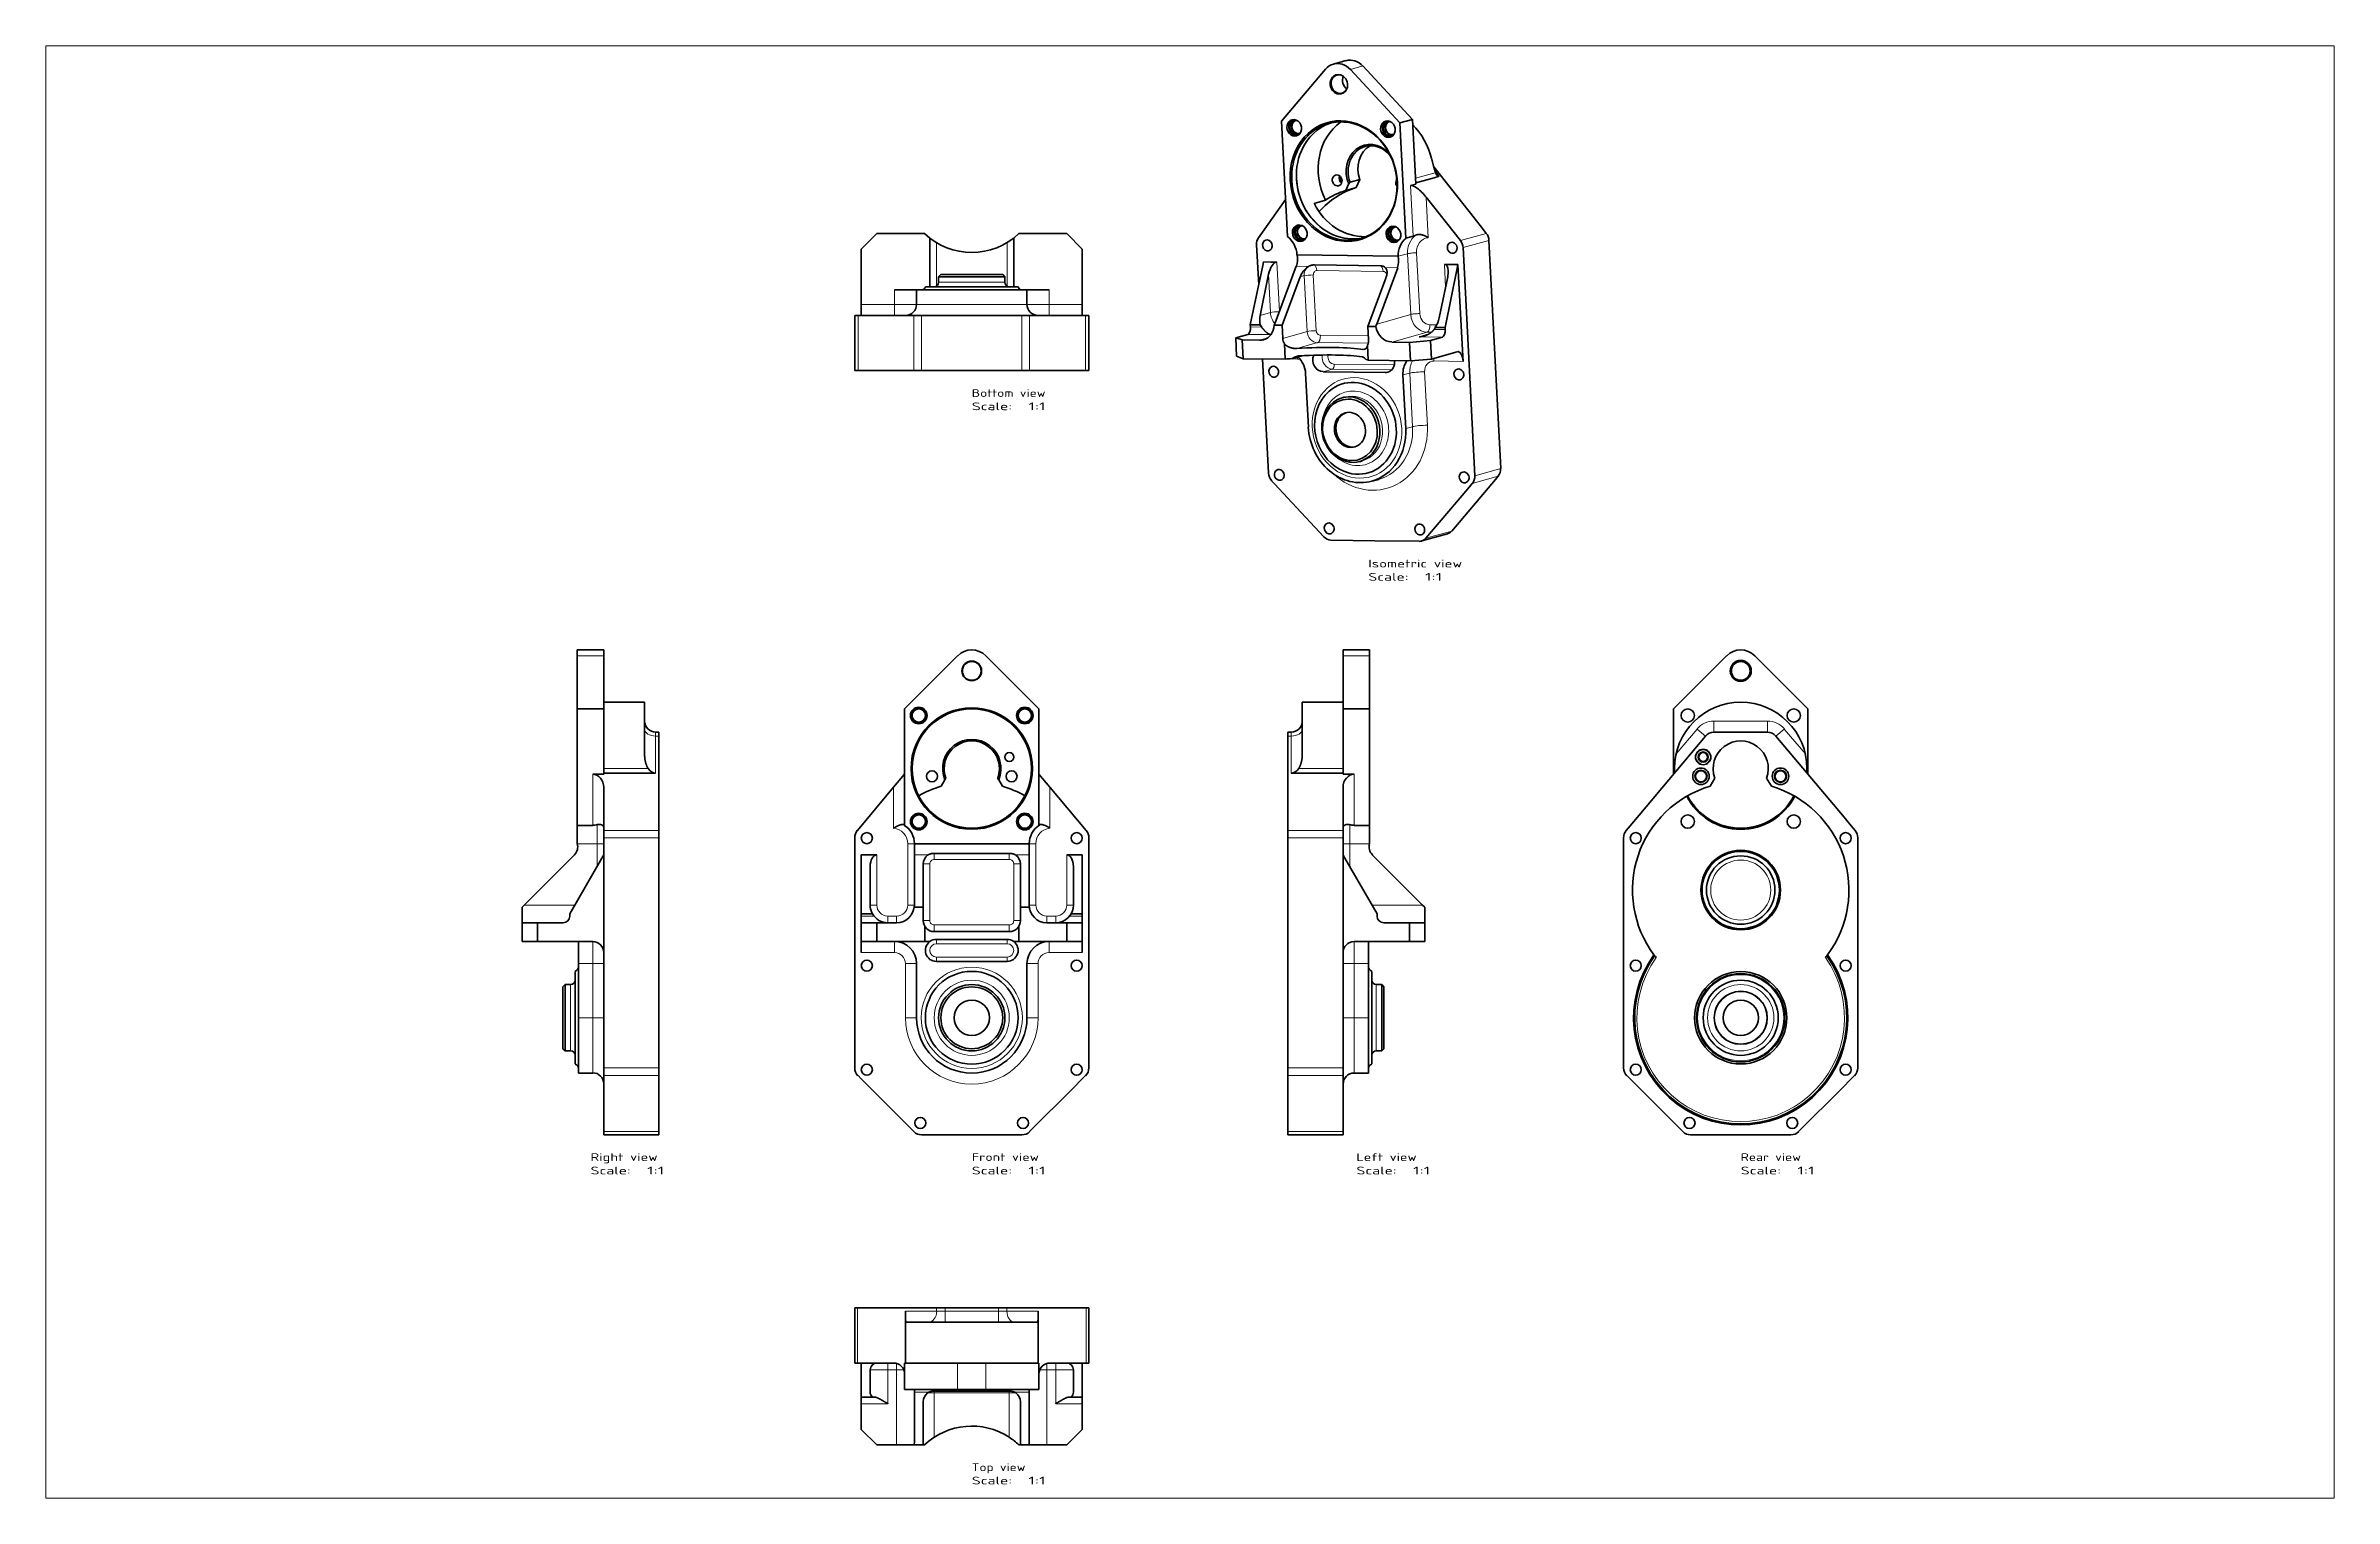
# Paper-space layout 'Sheet2' of a CAD drawing. Header units: millimetres. Extents: x 40 to 364, y 26 to 231.
# The model-space entities are those that its viewports show. They can reach past a viewport. Long polylines and large blocks are cut down to what shows.
import ezdxf
from ezdxf.enums import TextEntityAlignment as Align

# ---------------------------------------------------------------- set-up
doc = ezdxf.new("R2010")
doc.units = ezdxf.units.MM
doc.layers.get('0').update_dxf_attribs({"lineweight": 13})
doc.styles.get("Standard").update_dxf_attribs({"font": 'isocp.shx'})

# ---------------------------------------------------------------- blocks, each defined once
blk = doc.blocks.new('BLOCK1')
at = {"color": 7, "lineweight": 13}
for s, width, p, p2 in [('Front view', 1.117554, (0, -122.6), (30.4, -122.6)), ('Scale:', 1.228054, (0, -128.7), (18.2, -128.7)), ('  1:1', 1.097358, (18.2, -128.7), (33.4, -128.7))]:
    blk.add_text(s, height=3.5, dxfattribs=dict(at, width=width)).set_placement(p, p2, align=Align.FIT)
blk = doc.blocks.new('BLOCK2')
at = {"color": 7, "lineweight": 35}
for p, q in [((-6.4, 106), (-30.4, 82)), ((30.4, 82), (6.4, 106)), ((-30.4, 82), (-30.4, 29.3)), ((30.4, 29.3), (30.4, 82)), ((-35.4, 46.5), (-30.4, 52.4)), ((35.4, 46.5), (30.4, 52.4)), ((-35.4, 46.5), (-51.8, 26.9)), ((-12.2, 49.9), (-13.9, 47)), ((-11.7, 50.7), (-12.2, 49.9)), ((12.2, 49.9), (11.7, 50.7)), ((13.9, 47), (12.2, 49.9)), ((35.4, 46.5), (51.8, 26.9)), ((-53, 23.7), (-53, -14.8)), ((-26, 21), (26, 21)), ((-26, 16), (-26, 21)), ((26, 16), (26, 21)), ((53, 23.7), (53, -14.8)), ((-50, 15.9), (-46, 15.9)), ((-50, 14.5), (-50, 15.9)), ((-50, -10.8), (-50, 14.5)), ((-46, 15.9), (-43, 15.9)), ((-46, -6.8), (-46, 10.7)), ((-26, -6.8), (-26, 16)), ((-22, -7.8), (-22, 11.8)), ((-17, 16.6), (17, 16.6)), ((22, -7.8), (22, 11.8)), ((26, -6.8), (26, 16)), ((43, 15.9), (46, 15.9)), ((46, 15.9), (50, 15.9)), ((46, -6.8), (46, 10.7)), ((50, 14.5), (50, 15.9)), ((50, -10.8), (50, 14.5)), ((-26, -7.8), (-26.1, -7.8)), ((-26, -7.8), (-22, -7.8)), ((-22, -7.8), (-22, -13.8)), ((22, -7.8), (26, -7.8)), ((22, -13.8), (22, -7.8)), ((26.1, -7.8), (26, -7.8)), ((-53, -14.8), (-53, -80.5)), ((-50, -10.8), (-46, -10.8)), ((-50, -11.8), (-50, -10.8)), ((-50, -11.8), (-50, -14.8)), ((-50, -14.8), (-50, -23.3)), ((-50, -14.8), (-43, -14.8)), ((-46, -10.8), (-44.9, -10.8)), ((-43, -14.8), (-34, -14.8)), ((-43, -14.8), (-43, -23.3)), ((-21.3, -23.3), (-21.3, -16.3)), ((-17, -18.8), (17, -18.8)), ((21.3, -23.3), (21.3, -16.3)), ((34, -14.8), (43, -14.8)), ((43, -23.3), (43, -14.8)), ((50, -14.8), (43, -14.8)), ((44.9, -10.8), (46, -10.8)), ((50, -10.8), (46, -10.8)), ((50, -11.8), (50, -10.8)), ((50, -14.8), (50, -11.8)), ((50, -23.3), (50, -14.8)), ((53, -14.8), (53, -80.5)), ((-50, -23.3), (-50, -28.3)), ((-43, -23.3), (-50, -23.3)), ((-21.3, -23.3), (-43, -23.3)), ((-19, -23.3), (-21.3, -23.3)), ((-16, -22.3), (16, -22.3)), ((21.3, -23.3), (19, -23.3)), ((43, -23.3), (21.3, -23.3)), ((50, -23.3), (43, -23.3)), ((50, -28.3), (50, -23.3)), ((-25, -33.3), (-25, -57.8)), ((16, -32.3), (-16, -32.3)), ((25, -57.8), (25, -33.3)), ((-51.5, -84), (-50, -85.5)), ((-50, -85.5), (-46, -89.5)), ((-46, -89.5), (-26.2, -109.3)), ((46, -89.5), (26.2, -109.3)), ((50, -85.5), (46, -89.5)), ((51.5, -84), (50, -85.5)), ((0, -110.8), (-22.7, -110.8)), ((22.7, -110.8), (0, -110.8))]:
    blk.add_line(p, q, dxfattribs=at)
at = {"color": 7, "lineweight": 13}
for p, q in [((-35.4, 46.5), (-35.4, 28)), ((35.4, 46.5), (35.4, 28)), ((-26, 21), (-29, 21)), ((-29, 21), (-29, -6.8)), ((26, 21), (29, 21)), ((29, 21), (29, -6.8)), ((-43, 15.9), (-43, -6.8)), ((-26, 16), (-19.6, 16)), ((-19, 11.8), (-22, 11.8)), ((-19, 11.8), (-19, -13.8)), ((-17, 13.8), (-17, 16.6)), ((-17, 13.8), (17, 13.8)), ((17, 13.8), (17, 16.6)), ((19, 11.8), (22, 11.8)), ((19, -13.8), (19, 11.8)), ((19.6, 16), (26, 16)), ((43, -6.8), (43, 15.9)), ((-46, -6.8), (-43, -6.8)), ((-26, -6.8), (-29, -6.8)), ((26, -6.8), (29, -6.8)), ((46, -6.8), (43, -6.8)), ((-44.2, -11.8), (-50, -11.8)), ((-38, -11.8), (-34, -11.8)), ((-38, -14.8), (-38, -11.8)), ((-34, -14.8), (-34, -11.8)), ((-19, -13.8), (-22, -13.8)), ((-17, -15.8), (-17, -18.8)), ((17, -15.8), (-17, -15.8)), ((17, -15.8), (17, -18.8)), ((19, -13.8), (22, -13.8)), ((34, -11.8), (38, -11.8)), ((34, -14.8), (34, -11.8)), ((38, -14.8), (38, -11.8)), ((50, -11.8), (44.2, -11.8)), ((-35, -28.3), (-50, -28.3)), ((-35, -28.3), (-35, -23.3)), ((-16, -22.3), (-16, -24.3)), ((-16, -24.3), (16, -24.3)), ((-16, -32.3), (-16, -30.3)), ((16, -30.3), (-16, -30.3)), ((16, -22.3), (16, -24.3)), ((16, -32.3), (16, -30.3)), ((35, -28.3), (35, -23.3)), ((50, -28.3), (35, -28.3)), ((-30, -33.3), (-30, -57.8)), ((-30, -33.3), (-25, -33.3)), ((30, -33.3), (25, -33.3)), ((30, -57.8), (30, -33.3)), ((-30, -57.8), (-25, -57.8)), ((30, -57.8), (25, -57.8))]:
    blk.add_line(p, q, dxfattribs=at)
at = {"color": 7, "lineweight": 35}
for centre, radius in [((0, 99.2), 4.46), ((0, 99.2), 4.25), ((-24, 79), 3.75), ((0, 55), 27.5), ((-24, 79), 3.25), ((0, 55), 27), ((-24, 79), 3), ((24, 79), 3.75), ((24, 79), 3.25), ((24, 79), 3), ((17, 60.2), 2), ((-18, 51.5), 2.5), ((18, 51.5), 2.5), ((-24, 31), 3.75), ((-24, 31), 3.25), ((-24, 31), 3), ((24, 31), 3.75), ((24, 31), 3.25), ((24, 31), 3), ((-47.5, 23.5), 2.5), ((47.5, 23.5), 2.5), ((-47.5, -34.2), 2.5), ((0, -57.8), 21), ((47.5, -34.2), 2.5), ((0, -57.8), 15), ((0, -57.8), 14), ((0, -57.8), 8), ((-47.5, -81.3), 2.5), ((47.5, -81.3), 2.5), ((-23.3, -105.4), 2.5), ((23.2, -105.4), 2.5)]:
    blk.add_circle(centre, radius, dxfattribs=at)
at = {"color": 7, "lineweight": 13}
for radius in [22.9, 17]:
    blk.add_circle((0, -57.8), radius, dxfattribs=at)
at = {"color": 7, "lineweight": 35}
for centre, radius, start, end in [((0, 99.7), 9, 45, 135), ((0, 55), 13.2, 337.2817, 202.7183), ((0, 55), 12.5, 339.7918, 200.2082), ((0, 0), 49, 106.4264, 119.3749), ((0, 0), 49, 60.6251, 73.5736), ((-48, 23.7), 5, 140, 180), ((-36, 21), 10, 55.9428, 58.7832), ((-36, 21), 10, 0, 55.9428), ((36, 21), 10, 124.0572, 180), ((36, 21), 10, 121.2168, 124.0572), ((48, 23.7), 5, 0, 40), ((-17, 11.8), 5, 126.9402, 180), ((-17.9, 13), 3.47, 119.072, 126.7877), ((17.9, 13), 3.47, 53.2123, 60.928), ((17, 11.8), 5, 0, 53.0598), ((-38, -6.8), 8, 180, 210), ((-34, -6.8), 8, 270, 0), ((34, -6.8), 8, 180, 270), ((38, -6.8), 8, 270.1031, 360), ((-38, -6.8), 8, 210, 269.8969), ((-17, -13.8), 5, 180, 270), ((17, -13.8), 5, 270, 0), ((-35, -33.3), 10, 0, 90), ((-16, -27.3), 5, 126.8699, 270), ((-16, -27.3), 5, 90, 126.8699), ((16, -27.3), 5, 53.1301, 90), ((16, -27.3), 5, 270, 53.1301), ((35, -33.3), 10, 90, 180), ((0, -57.8), 25, 180, 0), ((-48, -80.5), 5, 180, 225), ((48, -80.5), 5, 315, 360), ((-22.7, -105.8), 5, 225, 270), ((22.7, -105.8), 5, 270, 315)]:
    blk.add_arc(centre, radius, start, end, dxfattribs=at)
at = {"color": 7, "lineweight": 13}
for centre, radius, start, end in [((-36, 21), 7, 0, 85.0812), ((36, 21), 7, 94.9188, 180), ((-17, 11.8), 2, 90, 180.0001), ((17, 11.8), 2, 0, 90.0001), ((-38, -6.8), 5, 180, 270), ((-34, -6.8), 5, 270, 0), ((34, -6.8), 5, 180, 270), ((38, -6.8), 5, 270, 360), ((-17, -13.8), 2, 180, 270.0001), ((17, -13.8), 2, 270, 0.0001), ((-35, -33.3), 5, 0, 89.9999), ((-16, -27.3), 3, 90, 270), ((16, -27.3), 3, 270, 90), ((35, -33.3), 5, 90.0001, 179.9999), ((0, -57.8), 30, 180, 360)]:
    blk.add_arc(centre, radius, start, end, dxfattribs=at)
at = {"color": 7, "lineweight": 35}
for centre, start_param, end_param in [((-43, 10.7), 3.141593, 4.712389), ((43, 10.7), 1.570797, 3.141593)]:
    blk.add_ellipse(centre, major_axis=(0, -5.2), ratio=0.577351, start_param=start_param, end_param=end_param, dxfattribs=at)
for points, knots in [([(-30.8, 29.6), (-31, 29.7), (-31.3, 29.7), (-31.6, 29.7), (-32.5, 29.5), (-33.5, 29.1), (-34.2, 28.8), (-34.8, 28.4), (-35.4, 28)], [0, 0, 0, 0, 0, 0, 3.685898, 3.685898, 3.685898, 9.878415, 9.878415, 9.878415, 9.878415, 9.878415, 9.878415]), ([(30.8, 29.6), (31, 29.7), (31.3, 29.7), (31.6, 29.7), (32.5, 29.5), (33.5, 29.1), (34.2, 28.8), (34.8, 28.4), (35.4, 28)], [0, 0, 0, 0, 0, 0, 3.685898, 3.685898, 3.685898, 9.878428, 9.878428, 9.878428, 9.878428, 9.878428, 9.878428]), ([(-19.6, 16), (-19.3, 16.2), (-19, 16.3), (-18.6, 16.4), (-18.1, 16.6), (-17.5, 16.6), (-17.3, 16.6), (-17.2, 16.6), (-17, 16.6)], [0, 0, 0, 0, 0, 0, 2.837679, 2.837679, 2.837679, 4.105292, 4.105292, 4.105292, 4.105292, 4.105292, 4.105292]), ([(17, 16.6), (17.4, 16.6), (17.8, 16.6), (18.2, 16.5), (18.7, 16.4), (19.2, 16.2), (19.4, 16.1), (19.5, 16.1), (19.6, 16)], [0, 0, 0, 0, 0, 0, 2.914544, 2.914544, 2.914544, 4.105632, 4.105632, 4.105632, 4.105632, 4.105632, 4.105632])]:
    blk.add_open_spline(points, degree=5, knots=knots, dxfattribs=at)
blk = doc.blocks.new('BLOCK3')
at = {"color": 7, "lineweight": 13}
for s, width, p, p2 in [('Rear view', 1.071538, (0, -122.6), (27.3, -122.6)), ('Scale:', 1.228054, (0, -128.7), (18.2, -128.7)), ('  1:1', 1.097358, (18.2, -128.7), (33.4, -128.7))]:
    blk.add_text(s, height=3.5, dxfattribs=dict(at, width=width)).set_placement(p, p2, align=Align.FIT)
blk = doc.blocks.new('BLOCK4')
at = {"color": 7, "lineweight": 35}
for p, q in [((-30.4, 82), (-6.4, 106)), ((6.4, 106), (30.4, 82)), ((-30.4, 52.4), (-30.4, 82)), ((30.4, 82), (30.4, 52.4)), ((-15.9, 69.7), (-46, 33.9)), ((0, 71.5), (-12.1, 71.5)), ((0, 71.5), (12.1, 71.5)), ((15.9, 69.7), (46, 33.9)), ((-30, 55), (-30, 52.9)), ((30, 55), (30, 52.9)), ((-13.9, 47), (-11.7, 50.7)), ((11.7, 50.7), (13.9, 47)), ((-46, 33.9), (-50, 29.1)), ((46, 33.9), (50, 29.1)), ((-53, 23.7), (-53, -80.5)), ((-50, 29.1), (-51.8, 26.9)), ((50, 29.1), (51.8, 26.9)), ((53, 23.7), (53, -80.5)), ((-39, -29.7), (-39.3, -29.3)), ((39, -29.7), (39.3, -29.3)), ((39.3, -29.3), (39.2, -29.4)), ((-51.5, -84), (-50, -85.5)), ((-50, -85.5), (-46, -89.5)), ((-46, -89.5), (-26.2, -109.3)), ((46, -89.5), (26.2, -109.3)), ((50, -85.5), (46, -89.5)), ((51.5, -84), (50, -85.5)), ((-22.7, -110.8), (0, -110.8)), ((22.7, -110.8), (0, -110.8))]:
    blk.add_line(p, q, dxfattribs=at)
at = {"color": 7, "lineweight": 13}
for p, q in [((-19.7, 72.9), (-29.3, 61.6)), ((-19.7, 72.9), (-15.9, 69.7)), ((-12.1, 76.5), (12.1, 76.5)), ((-12.1, 76.5), (-12.1, 71.5)), ((12.1, 76.5), (12.1, 71.5)), ((19.7, 72.9), (15.9, 69.7)), ((19.7, 72.9), (29.3, 61.6))]:
    blk.add_line(p, q, dxfattribs=at)
at = {"color": 7, "lineweight": 35}
for centre, radius in [((0, 99.2), 4.75), ((0, 99.2), 4.25), ((-24, 79), 3), ((24, 79), 3), ((-17, 60.2), 3.5), ((-17, 60.2), 2.3), ((-17, 60.2), 2), ((-18, 51.5), 3.75), ((-18, 51.5), 2.75), ((-18, 51.5), 2.5), ((18, 51.5), 3.75), ((18, 51.5), 2.75), ((18, 51.5), 2.5), ((-24, 31), 3), ((24, 31), 3), ((-47.5, 23.5), 2.5), ((47.5, 23.5), 2.5), ((0, 0), 18), ((0, 0), 17.5), ((0, 0), 15.5), ((-47.5, -34.2), 2.5), ((0, -57.8), 20.9), ((0, -57.8), 20), ((0, -57.8), 17), ((47.5, -34.2), 2.5), ((0, -57.8), 12), ((0, -57.8), 8), ((-47.5, -81.3), 2.5), ((47.5, -81.3), 2.5), ((-23.2, -105.4), 2.5), ((23.3, -105.4), 2.5)]:
    blk.add_circle(centre, radius, dxfattribs=at)
at = {"color": 7, "lineweight": 13}
for centre, radius in [((-17, 60.2), 3.3), ((0, 0), 13.6), ((0, -57.8), 19.5), ((0, -57.8), 15), ((0, -57.8), 11.8)]:
    blk.add_circle(centre, radius, dxfattribs=at)
at = {"color": 7, "lineweight": 35}
for centre, radius, start, end in [((0, 99.7), 9, 45, 135), ((0, 55), 30, 360, 180), ((-12.1, 66.5), 5, 90, 140), ((0, 55), 12.5, 339.7918, 200.2082), ((12.1, 66.5), 5, 40, 90), ((0, 0), 49, 106.4264, 216.7196), ((0, 55), 27.5, 207.1474, 332.8526), ((0, 55), 27, 207.1008, 332.8993), ((0, 0), 49, 323.2804, 73.5736), ((-48, 23.7), 5, 140, 180), ((48, 23.7), 5, 0, 40), ((0, -57.8), 48.5, 144.0798, 35.9202), ((0, -57.8), 48, 144.263, 35.737), ((0, 0), 49, 217.3314, 218.551), ((0, 0), 49, 321.449, 322.6688), ((-48, -80.5), 5, 180, 225), ((48, -80.5), 5, 315, 0), ((-22.7, -105.8), 5, 225, 270), ((22.7, -105.8), 5, 270, 315)]:
    blk.add_arc(centre, radius, start, end, dxfattribs=at)
at = {"color": 7, "lineweight": 13}
for centre, radius, start, end in [((-12.1, 66.5), 10, 90, 140), ((12.1, 66.5), 10, 40, 90), ((0, -57.8), 47, 144.6203, 35.3797)]:
    blk.add_arc(centre, radius, start, end, dxfattribs=at)
blk = doc.blocks.new('BLOCK5')
at = {"color": 7, "lineweight": 13}
for s, width, p, p2 in [('Top view', 1.071538, (0, -73.9), (24.3, -73.9)), ('Scale:', 1.228054, (0, -79.9), (18.2, -79.9)), ('  1:1', 1.097358, (18.2, -79.9), (33.4, -79.9))]:
    blk.add_text(s, height=3.5, dxfattribs=dict(at, width=width)).set_placement(p, p2, align=Align.FIT)
blk = doc.blocks.new('BLOCK6')
at = {"color": 7, "lineweight": 35}
for p, q in [((-53, 0), (-51.8, 0)), ((-53, 0), (-53, -25)), ((-50, 0), (-51.8, 0)), ((-46, 0), (-50, 0)), ((-15.9, 0), (-46, 0)), ((-15.9, 0), (-12.1, 0)), ((0, 0), (-12.1, 0)), ((0, 0), (12.1, 0)), ((12.1, 0), (15.9, 0)), ((15.9, 0), (46, 0)), ((46, 0), (50, 0)), ((50, 0), (51.8, 0)), ((51.8, 0), (53, 0)), ((53, 0), (53, -25)), ((-30, -4.9), (-30, -1.5)), ((-30, -4.9), (-30, -6.5)), ((-30, -6.5), (-30, -25)), ((-29.3, -6.5), (29.3, -6.5)), ((30, -4.9), (30, -1.5)), ((30, -4.9), (30, -6.5)), ((30, -6.5), (30, -25)), ((-53, -25), (-51.8, -25)), ((-35.4, -25), (-51.8, -25)), ((-50, -25.8), (-50, -25)), ((-50, -40.4), (-50, -25.8)), ((-46, -38.1), (-46, -28)), ((-6.4, -25), (-30.4, -25)), ((-30.4, -37), (-30.4, -25)), ((-6.4, -25), (6.4, -25)), ((30.4, -25), (6.4, -25)), ((30.4, -37), (30.4, -25)), ((35.4, -25), (51.8, -25)), ((46, -38.1), (46, -28)), ((50, -25.8), (50, -25)), ((50, -40.4), (50, -25.8)), ((51.8, -25), (53, -25)), ((-50, -40.4), (-46, -40.4)), ((-50, -40.4), (-50, -43.4)), ((-46, -40.4), (-44.9, -40.4)), ((-44.2, -40.4), (-44.9, -40.4)), ((-6.4, -37), (-30.4, -37)), ((-26, -38.2), (-26, -37)), ((-26, -61), (-26, -38.2)), ((-17, -37.7), (17, -37.7)), ((-6.4, -37), (6.4, -37)), ((30.4, -37), (6.4, -37)), ((26, -38.2), (26, -37)), ((26, -61), (26, -38.2)), ((44.9, -40.4), (44.2, -40.4)), ((44.9, -40.4), (46, -40.4)), ((50, -40.4), (46, -40.4)), ((50, -43.4), (50, -40.4)), ((-50, -43.4), (-50, -55)), ((-22, -62), (-22, -42.5)), ((22, -62), (22, -42.5)), ((50, -43.4), (50, -55)), ((-50, -55), (-43, -62)), ((-43, -62), (-34, -62)), ((-34, -62), (-26.1, -62)), ((-26, -62), (-26.1, -62)), ((-26, -62), (-22, -62)), ((-22, -62), (-21.3, -62)), ((21.3, -62), (22, -62)), ((22, -62), (26, -62)), ((26.1, -62), (26, -62)), ((26.1, -62), (34, -62)), ((34, -62), (43, -62)), ((50, -55), (43, -62))]:
    blk.add_line(p, q, dxfattribs=at)
at = {"color": 7, "lineweight": 13}
for p, q in [((-51.8, 0), (-51.8, -25)), ((-15.9, 0), (-15.9, -1.5)), ((-12.1, 0), (-12.1, -1.5)), ((12.1, 0), (12.1, -1.5)), ((15.9, 0), (15.9, -1.5)), ((51.8, 0), (51.8, -25)), ((-15.9, -1.5), (-30, -1.5)), ((-15.9, -1.5), (-12.1, -1.5)), ((12.1, -1.5), (-12.1, -1.5)), ((-12.1, -6.5), (-12.1, -1.5)), ((12.1, -1.5), (15.9, -1.5)), ((12.1, -6.5), (12.1, -1.5)), ((15.9, -1.5), (30, -1.5)), ((-46, -28), (-38, -28)), ((-38, -28), (-38, -25)), ((-38, -28), (-34, -28)), ((-38, -28), (-38, -40.4)), ((-34, -28), (-34, -25.2)), ((-34, -62), (-34, -28)), ((-34, -28), (-30.8, -28)), ((-6.4, -37), (-6.4, -25)), ((6.4, -37), (6.4, -25)), ((30.8, -28), (34, -28)), ((34, -28), (34, -25.2)), ((34, -62), (34, -28)), ((34, -28), (38, -28)), ((38, -28), (38, -25)), ((38, -28), (46, -28)), ((38, -28), (38, -40.4)), ((-38, -40.4), (-38, -43.4)), ((-26, -38.2), (-19.6, -38.2)), ((-20, -38.5), (-17, -38.5)), ((-17, -37.7), (-17, -38.5)), ((-17, -58.6), (-17, -38.5)), ((17, -38.5), (-17, -38.5)), ((17, -37.7), (17, -38.5)), ((17, -58.6), (17, -38.5)), ((17, -38.5), (20, -38.5)), ((19.6, -38.2), (26, -38.2)), ((38, -40.4), (38, -43.4)), ((-38, -43.4), (-50, -43.4)), ((50, -43.4), (38, -43.4))]:
    blk.add_line(p, q, dxfattribs=at)
at = {"color": 7, "lineweight": 35}
for centre, radius, start, end in [((-43, -28), 3, 90, 180), ((-35.4, -30), 5, 360, 90), ((35.4, -30), 5, 90, 179.8361), ((43, -28), 3, 360, 90), ((-17, -42.5), 5, 126.9402, 180), ((-17.9, -41.3), 3.47, 119.072, 126.7877), ((17.9, -41.3), 3.47, 53.2123, 60.928), ((17, -42.5), 5, 360, 53.0598), ((-34, -61), 8, 352.8192, 0), ((0, -84.5), 31, 56.7436, 133.464), ((0, -84.5), 31, 46.536, 56.7436), ((34, -61), 8, 180, 187.1808)]:
    blk.add_arc(centre, radius, start, end, dxfattribs=at)
at = {"color": 7, "lineweight": 13}
for centre, start_param, end_param in [((-19.7, -1.5), 0, 1.570796), ((19.7, -1.5), 4.712389, 6.283185)]:
    blk.add_ellipse(centre, major_axis=(0, -5), ratio=0.766044, start_param=start_param, end_param=end_param, dxfattribs=at)
at = {"color": 7, "lineweight": 35}
for centre, ratio, start_param, end_param in [((-38, -38.1), 0.577657, 3.141739, 3.665646), ((38, -38.1), 0.57766, 5.759127, 6.283037)]:
    blk.add_ellipse(centre, major_axis=(7.99, 0), ratio=ratio, start_param=start_param, end_param=end_param, dxfattribs=at)
for points, knots in [([(-29.3, -6.5), (-29.5, -6.5), (-29.7, -6.5), (-29.8, -6.3), (-29.9, -6), (-30, -5.5), (-30, -5.3), (-30, -5.1), (-30, -4.9)], [0, 0, 0, 0, 0, 0, 6.921856, 6.921856, 6.921856, 10.002768, 10.002768, 10.002768, 10.002768, 10.002768, 10.002768]), ([(29.3, -6.5), (29.5, -6.5), (29.7, -6.5), (29.8, -6.3), (29.9, -6), (30, -5.5), (30, -5.3), (30, -5.1), (30, -4.9)], [0, 0, 0, 0, 0, 0, 6.921856, 6.921856, 6.921856, 10.002768, 10.002768, 10.002768, 10.002768, 10.002768, 10.002768]), ([(-44.2, -40.4), (-43.9, -40.4), (-43.6, -40.4), (-43.3, -40.5), (-42.2, -40.9), (-41, -41.6), (-40.3, -42), (-39.4, -42.6), (-38.4, -43.1), (-38.3, -43.2), (-38.1, -43.3), (-38, -43.4)], [0, 0, 0, 0, 0, 0, 3.727919, 3.727919, 3.727919, 11.771251, 11.771251, 11.771251, 13.19916, 13.19916, 13.19916, 13.19916, 13.19916, 13.19916]), ([(-19.6, -38.2), (-19.3, -38.1), (-18.9, -37.9), (-18.4, -37.8), (-17.9, -37.7), (-17.3, -37.7), (-17.2, -37.7), (-17.1, -37.7), (-17, -37.7)], [0, 0, 0, 0, 0, 0, 3.236503, 3.236503, 3.236503, 4.086155, 4.086155, 4.086155, 4.086155, 4.086155, 4.086155]), ([(17, -37.7), (17.4, -37.7), (17.8, -37.7), (18.2, -37.8), (18.7, -37.9), (19.2, -38.1), (19.4, -38.1), (19.5, -38.2), (19.6, -38.2)], [0, 0, 0, 0, 0, 0, 2.906546, 2.906546, 2.906546, 4.090085, 4.090085, 4.090085, 4.090085, 4.090085, 4.090085]), ([(44.2, -40.4), (43.9, -40.4), (43.6, -40.4), (43.3, -40.5), (42.2, -40.9), (41, -41.6), (40.3, -42), (39.4, -42.6), (38.4, -43.1), (38.3, -43.2), (38.1, -43.3), (38, -43.4)], [0, 0, 0, 0, 0, 0, 3.727919, 3.727919, 3.727919, 11.771251, 11.771251, 11.771251, 13.19916, 13.19916, 13.19916, 13.19916, 13.19916, 13.19916])]:
    blk.add_open_spline(points, degree=5, knots=knots, dxfattribs=at)
blk = doc.blocks.new('BLOCK7')
at = {"color": 7, "lineweight": 13}
for s, width, p, p2 in [('Bottom view', 1.027577, (0, -11.9), (33.4, -11.9)), ('Scale:', 1.228054, (0, -17.9), (18.2, -17.9)), ('  1:1', 1.097358, (18.2, -17.9), (33.4, -17.9))]:
    blk.add_text(s, height=3.5, dxfattribs=dict(at, width=width)).set_placement(p, p2, align=Align.FIT)
blk = doc.blocks.new('BLOCK8')
at = {"color": 7, "lineweight": 35}
for p, q in [((-43, 62), (-50, 55)), ((-50, 40.4), (-50, 55)), ((-21.3, 62), (-43, 62)), ((-19, 38), (-19, 60)), ((19, 38), (19, 60)), ((43, 62), (21.3, 62)), ((50, 55), (43, 62)), ((50, 40.4), (50, 55)), ((-15, 42.5), (-14, 43.5)), ((-15, 40), (-15, 42.5)), ((15, 42.5), (-15, 42.5)), ((14, 43.5), (-14, 43.5)), ((15, 42.5), (14, 43.5)), ((15, 40), (15, 42.5)), ((-50, 30), (-50, 40.4)), ((-25, 36.5), (-35, 36.5)), ((25, 36.5), (-25, 36.5)), ((-25, 30), (-25, 36.5)), ((-21, 38), (18.4, 38)), ((18.4, 38), (21, 38)), ((35, 36.5), (25, 36.5)), ((25, 30), (25, 36.5)), ((50, 30), (50, 40.4)), ((-51.5, 25), (-53, 25)), ((-53, 0), (-53, 25)), ((-51.5, 25), (-50, 25)), ((-50, 30), (-50, 25)), ((-50, 25), (-46, 25)), ((-46, 25), (-26.2, 25)), ((-22.7, 25), (-26.2, 25)), ((0, 25), (-22.7, 25)), ((22.7, 25), (0, 25)), ((26.2, 25), (22.7, 25)), ((46, 25), (26.2, 25)), ((50, 25), (46, 25)), ((50, 25), (50, 30)), ((51.5, 25), (50, 25)), ((53, 25), (51.5, 25)), ((53, 0), (53, 25)), ((-51.5, 0), (-53, 0)), ((-51.5, 0), (-50, 0)), ((-50, 0), (-46, 0)), ((-46, 0), (-26.2, 0)), ((-22.7, 0), (-26.2, 0)), ((-22.7, 0), (0, 0)), ((22.7, 0), (0, 0)), ((26.2, 0), (22.7, 0)), ((46, 0), (26.2, 0)), ((50, 0), (46, 0)), ((51.5, 0), (50, 0)), ((53, 0), (51.5, 0))]:
    blk.add_line(p, q, dxfattribs=at)
at = {"color": 7, "lineweight": 13}
for p, q in [((-16, 38.3), (-16, 57.9)), ((16, 38.3), (16, 57.9)), ((-35, 30), (-35, 36.5)), ((-15, 40), (15, 40)), ((35, 30), (35, 36.5)), ((-51.5, 0), (-51.5, 25)), ((-35, 30), (-50, 30)), ((-35, 25), (-35, 30)), ((-25, 30), (-35, 30)), ((-26.2, 0), (-26.2, 25)), ((25, 30), (-25, 30)), ((-22.7, 0), (-22.7, 25)), ((22.7, 0), (22.7, 25)), ((35, 30), (25, 30)), ((26.2, 0), (26.2, 25)), ((35, 25), (35, 30)), ((50, 30), (35, 30)), ((51.5, 0), (51.5, 25))]:
    blk.add_line(p, q, dxfattribs=at)
at = {"color": 7, "lineweight": 35}
for centre, radius, start, end in [((0, 84.5), 31, 226.536, 313.464), ((-22.9, 38.5), 2, 270, 345.5225), ((-17, 40), 2, 270, 0), ((17, 40), 2, 180, 270), ((22.9, 38.5), 2, 194.4775, 270), ((-30, 30), 5, 270.2136, 0), ((30, 30), 5, 180, 269.7864)]:
    blk.add_arc(centre, radius, start, end, dxfattribs=at)
blk = doc.blocks.new('BLOCK9')
at = {"color": 7, "lineweight": 13}
for s, width, p, p2 in [('Left view', 1.162732, (31, -122.6), (58.3, -122.6)), ('Scale:', 1.228054, (31, -128.7), (49.2, -128.7)), ('  1:1', 1.097358, (49.2, -128.7), (64.4, -128.7))]:
    blk.add_text(s, height=3.5, dxfattribs=dict(at, width=width)).set_placement(p, p2, align=Align.FIT)
blk = doc.blocks.new('BLOCK10')
at = {"color": 7, "lineweight": 35}
for p, q in [((25, 106), (25, 108.7)), ((25, 108.7), (37, 108.7)), ((25, 106), (25, 82)), ((37, 106), (37, 108.7)), ((37, 106), (37, 82)), ((6.5, 61.6), (6.5, 85)), ((6.5, 85), (25, 85)), ((37, 82), (25, 82)), ((25, 82), (25, 52.4)), ((37, 82), (37, 29.3)), ((0, 69.7), (0, 71.5)), ((0, 71.5), (1.5, 71.5)), ((0, 69.7), (0, 33.9)), ((6.5, 52.9), (1.5, 52.9)), ((25, 52.9), (6.5, 52.9)), ((25, 52.4), (30, 52.4)), ((25, 46.5), (25, 26.9)), ((0, 33.9), (0, 29.1)), ((0, 29.1), (0, 26.9)), ((0, 23.7), (0, 26.9)), ((0, 23.7), (0, -80.5)), ((25, 23.7), (25, 26.9)), ((25, 23.7), (25, -14.8)), ((37, 29.3), (30, 29.3)), ((37, 21), (37, 29.3)), ((25.8, 14.5), (25, 15.9)), ((40.4, -10.8), (25.8, 14.5)), ((61, -6.8), (38.2, 16)), ((61, -6.8), (62, -7.7)), ((62, -14.8), (62, -7.7)), ((25, -14.8), (25, -80.5)), ((40.4, -11.8), (40.4, -10.8)), ((43.4, -14.8), (55, -14.8)), ((55, -14.8), (55, -23.3)), ((55, -14.8), (62, -14.8)), ((62, -14.8), (62, -23.3)), ((30, -23.3), (40.4, -23.3)), ((36.5, -33.3), (36.5, -23.3)), ((40.4, -23.3), (55, -23.3)), ((62, -23.3), (55, -23.3)), ((36.5, -33.3), (36.5, -57.8)), ((38, -36.8), (38, -47.7)), ((38, -47.7), (38, -78.7)), ((40, -42.8), (42.5, -42.8)), ((42.5, -57.8), (42.5, -42.8)), ((43.5, -43.8), (42.5, -42.8)), ((43.5, -57.8), (43.5, -43.8)), ((36.5, -82.8), (36.5, -57.8)), ((42.5, -72.8), (42.5, -57.8)), ((43.5, -71.8), (43.5, -57.8)), ((43.5, -71.8), (42.5, -72.8)), ((0, -84), (0, -80.5)), ((25, -84), (25, -80.5)), ((30, -82.8), (36.5, -82.8)), ((40, -72.8), (42.5, -72.8)), ((0, -84), (0, -85.5)), ((0, -85.5), (0, -89.5)), ((0, -89.5), (0, -109.3)), ((25, -84), (25, -85.5)), ((25, -85.5), (25, -89.5)), ((25, -89.5), (25, -109.3)), ((0, -110.8), (0, -109.3)), ((0, -110.8), (25, -110.8)), ((25, -110.8), (25, -109.3))]:
    blk.add_line(p, q, dxfattribs=at)
at = {"color": 7, "lineweight": 13}
for p, q in [((37, 106), (25, 106)), ((0, 69.7), (1.5, 69.7)), ((1.5, 69.7), (1.5, 71.5)), ((1.5, 69.7), (1.5, 52.9)), ((4.9, 55), (6.5, 55)), ((6.5, 55), (25, 55)), ((30, 52.4), (30, 29.3)), ((0, 26.9), (25, 26.9)), ((0, 23.7), (25, 23.7)), ((28, 21), (25, 21)), ((28, 29.3), (28, 29.6)), ((28, 21), (28, 29.3)), ((37, 21), (28, 21)), ((28, 21), (28, 10.7)), ((61, -6.8), (38.1, -6.8)), ((30, -33.3), (30, -23.3)), ((25, -33.3), (30, -33.3)), ((30, -33.3), (30, -57.8)), ((30, -33.3), (36.5, -33.3)), ((40, -42.8), (40, -57.8)), ((25, -57.8), (30, -57.8)), ((30, -82.8), (30, -57.8)), ((30, -57.8), (36.5, -57.8)), ((40, -57.8), (40, -72.8)), ((0, -80.5), (25, -80.5)), ((0, -84), (25, -84)), ((0, -109.3), (25, -109.3))]:
    blk.add_line(p, q, dxfattribs=at)
at = {"color": 7, "lineweight": 35}
for centre, radius, start, end in [((1.5, 76.5), 5, 270, 0), ((30, 37.1), 7.78, 254.9064, 269.8066), ((41.8, 19.5), 5, 163.0129, 225), ((43.4, -11.8), 3, 180, 270), ((30, -28.3), 5, 90, 180), ((38.5, -34.8), 2, 180, 255.5225), ((40, -40.7), 2, 180, 270), ((30, -87.8), 5, 90, 179.7857), ((38.5, -80.7), 2, 104.4775, 180), ((40, -74.8), 2, 90, 180)]:
    blk.add_arc(centre, radius, start, end, dxfattribs=at)
at = {"color": 7, "lineweight": 13}
blk.add_ellipse((1.5, 72.9), major_axis=(5, 0), ratio=0.642788, start_param=4.712389, end_param=6.283185, dxfattribs=at)
at = {"color": 7, "lineweight": 35}
for centre, major_axis, ratio, start_param, end_param in [((1.5, 60.7), (0, -7.78), 0.642787, 0, 0.747971), ((30, 46.5), (0, -5.96), 0.8391, 3.141595, 4.712392)]:
    blk.add_ellipse(centre, major_axis=major_axis, ratio=ratio, start_param=start_param, end_param=end_param, dxfattribs=at)
for points, knots in [([(6.5, 61.6), (6.5, 60.6), (6.5, 59.7), (6.3, 58.7), (6, 57.4), (5.5, 56.1), (5.3, 55.7), (5.1, 55.3), (4.9, 55)], [0, 0, 0, 0, 0, 0, 8.350601, 8.350601, 8.350601, 11.945425, 11.945425, 11.945425, 11.945425, 11.945425, 11.945425]), ([(28, 29.6), (27.6, 29.7), (27.2, 29.7), (26.8, 29.7), (26, 29.6), (25.5, 29.3), (25.3, 29.1), (25.1, 28.8), (25, 28.4), (25, 28.3), (25, 28.1), (25, 28)], [0, 0, 0, 0, 0, 0, 3.920568, 3.920568, 3.920568, 7.568162, 7.568162, 7.568162, 9.28763, 9.28763, 9.28763, 9.28763, 9.28763, 9.28763])]:
    blk.add_open_spline(points, degree=5, knots=knots, dxfattribs=at)
blk = doc.blocks.new('BLOCK11')
at = {"color": 7, "lineweight": 13}
for s, width, p, p2 in [('Right view', 1.131437, (-31, -122.6), (-0.6, -122.6)), ('Scale:', 1.228054, (-31, -128.7), (-12.8, -128.7)), ('  1:1', 1.097358, (-12.8, -128.7), (2.4, -128.7))]:
    blk.add_text(s, height=3.5, dxfattribs=dict(at, width=width)).set_placement(p, p2, align=Align.FIT)
blk = doc.blocks.new('BLOCK12')
at = {"color": 7, "lineweight": 35}
for p, q in [((-37, 108.7), (-37, 106)), ((-25, 108.7), (-37, 108.7)), ((-37, 82), (-37, 106)), ((-25, 108.7), (-25, 106)), ((-25, 82), (-25, 106)), ((-6.5, 85), (-25, 85)), ((-6.5, 85), (-6.5, 61.6)), ((-37, 29.3), (-37, 82)), ((-37, 82), (-25, 82)), ((-25, 52.4), (-25, 82)), ((0, 71.5), (-1.5, 71.5)), ((0, 71.5), (0, 69.7)), ((0, 69.7), (0, 33.9)), ((-25, 52.4), (-30, 52.4)), ((-25, 52.9), (-6.5, 52.9)), ((-6.5, 52.9), (-1.5, 52.9)), ((-25, 46.5), (-25, 26.9)), ((0, 33.9), (0, 29.1)), ((-37, 29.3), (-37, 21)), ((-37, 29.3), (-30, 29.3)), ((-25, 26.9), (-25, 23.7)), ((-25, 23.7), (-25, -14.8)), ((0, 29.1), (0, 26.9)), ((0, 26.9), (0, 23.7)), ((0, 23.7), (0, -80.5)), ((-61, -6.8), (-38.2, 16)), ((-40.4, -10.8), (-25.8, 14.5)), ((-25.8, 14.5), (-25, 15.9)), ((-61, -6.8), (-62, -7.7)), ((-62, -7.7), (-62, -14.8)), ((-62, -23.3), (-62, -14.8)), ((-55, -14.8), (-62, -14.8)), ((-43.4, -14.8), (-55, -14.8)), ((-55, -23.3), (-55, -14.8)), ((-40.4, -11.8), (-40.4, -10.8)), ((-25, -14.8), (-25, -80.5)), ((-55, -23.3), (-62, -23.3)), ((-40.4, -23.3), (-55, -23.3)), ((-30, -23.3), (-40.4, -23.3)), ((-36.5, -23.3), (-36.5, -33.3)), ((-38, -67.8), (-38, -36.8)), ((-36.5, -57.8), (-36.5, -33.3)), ((-43.5, -43.8), (-42.5, -42.8)), ((-43.5, -43.8), (-43.5, -57.8)), ((-42.5, -42.8), (-42.5, -57.8)), ((-40, -42.8), (-42.5, -42.8)), ((-43.5, -57.8), (-43.5, -71.8)), ((-42.5, -57.8), (-42.5, -72.8)), ((-36.5, -57.8), (-36.5, -82.8)), ((-43.5, -71.8), (-42.5, -72.8)), ((-38, -78.7), (-38, -67.8)), ((-40, -72.8), (-42.5, -72.8)), ((-30, -82.8), (-36.5, -82.8)), ((-25, -80.5), (-25, -84)), ((0, -80.5), (0, -84)), ((-25, -84), (-25, -85.5)), ((-25, -85.5), (-25, -89.5)), ((-25, -89.5), (-25, -109.3)), ((0, -84), (0, -85.5)), ((0, -85.5), (0, -89.5)), ((0, -89.5), (0, -109.3)), ((-25, -109.3), (-25, -110.8)), ((0, -110.8), (-25, -110.8)), ((0, -109.3), (0, -110.8))]:
    blk.add_line(p, q, dxfattribs=at)
at = {"color": 7, "lineweight": 13}
for p, q in [((-37, 106), (-25, 106)), ((-1.5, 71.5), (-1.5, 69.7)), ((0, 69.7), (-1.5, 69.7)), ((-1.5, 69.7), (-1.5, 52.9)), ((-30, 52.4), (-30, 29.3)), ((-6.5, 55), (-25, 55)), ((-4.9, 55), (-6.5, 55)), ((-37, 21), (-28, 21)), ((-28, 29.6), (-28, 29.3)), ((-28, 29.3), (-28, 21)), ((-28, 21), (-25, 21)), ((-28, 21), (-28, 10.7)), ((0, 26.9), (-25, 26.9)), ((0, 23.7), (-25, 23.7)), ((-61, -6.8), (-38.1, -6.8)), ((-30, -23.3), (-30, -33.3)), ((-30, -33.3), (-36.5, -33.3)), ((-25, -33.3), (-30, -33.3)), ((-30, -57.8), (-30, -33.3)), ((-40, -57.8), (-40, -42.8)), ((-40, -72.8), (-40, -57.8)), ((-30, -57.8), (-36.5, -57.8)), ((-25, -57.8), (-30, -57.8)), ((-30, -57.8), (-30, -82.8)), ((0, -80.5), (-25, -80.5)), ((0, -84), (-25, -84)), ((0, -109.3), (-25, -109.3))]:
    blk.add_line(p, q, dxfattribs=at)
at = {"color": 7, "lineweight": 35}
for centre, radius, start, end in [((-1.5, 76.5), 5, 180, 270), ((-41.8, 19.5), 5, 315, 16.9871), ((-30, 37.1), 7.78, 270.1934, 285.0936), ((-43.4, -11.8), 3, 270, 0), ((-30, -28.3), 5, 0, 90), ((-40, -40.7), 2, 270, 360), ((-38.5, -34.8), 2, 284.4775, 0), ((-40, -74.8), 2, 0, 90), ((-38.5, -80.7), 2, 360, 75.5225), ((-30, -87.7), 5, 360, 90)]:
    blk.add_arc(centre, radius, start, end, dxfattribs=at)
at = {"color": 7, "lineweight": 13}
blk.add_ellipse((-1.5, 72.9), major_axis=(-5, 0), ratio=0.642788, start_param=0, end_param=1.570796, dxfattribs=at)
at = {"color": 7, "lineweight": 35}
for centre, major_axis, ratio, start_param, end_param in [((-30, 46.5), (0, -5.96), 0.8391, 1.570793, 3.14159), ((-1.5, 60.7), (0, -7.78), 0.642787, 5.535214, 6.283185)]:
    blk.add_ellipse(centre, major_axis=major_axis, ratio=ratio, start_param=start_param, end_param=end_param, dxfattribs=at)
for points, knots in [([(-6.5, 61.6), (-6.5, 60.6), (-6.5, 59.7), (-6.3, 58.7), (-6, 57.4), (-5.5, 56.1), (-5.3, 55.7), (-5.1, 55.3), (-4.9, 55)], [0, 0, 0, 0, 0, 0, 8.350601, 8.350601, 8.350601, 11.945425, 11.945425, 11.945425, 11.945425, 11.945425, 11.945425]), ([(-28, 29.6), (-27.6, 29.7), (-27.1, 29.7), (-26.7, 29.7), (-26, 29.6), (-25.5, 29.3), (-25.3, 29.1), (-25.1, 28.7), (-25, 28.4), (-25, 28.2), (-25, 28.1), (-25, 28)], [0, 0, 0, 0, 0, 0, 3.962815, 3.962815, 3.962815, 7.648881, 7.648881, 7.648881, 9.387767, 9.387767, 9.387767, 9.387767, 9.387767, 9.387767])]:
    blk.add_open_spline(points, degree=5, knots=knots, dxfattribs=at)
blk = doc.blocks.new('BLOCK13')
at = {"color": 7, "lineweight": 13}
for s, width, p, p2 in [('Isometric view', 1.133448, (-9.1, -125.2), (33.4, -125.2)), ('Scale:', 1.228054, (-9.1, -131.2), (9.1, -131.2)), ('  1:1', 1.097358, (9.1, -131.2), (24.3, -131.2))]:
    blk.add_text(s, height=3.5, dxfattribs=dict(at, width=width)).set_placement(p, p2, align=Align.FIT)
blk = doc.blocks.new('BLOCK14')
at = {"color": 7, "lineweight": 35}
for p, q in [((-19.3, 104.2), (-24.9, 102.6)), ((-28.4, 100.3), (-48.4, 76.8)), ((5.2, 76.1), (-17.2, 100.2)), ((10.9, 77.6), (-11.6, 101.8)), ((-48.4, 76.8), (-45.7, 24.6)), ((5.2, 76.1), (10.9, 77.6)), ((7.9, 23.8), (5.2, 76.1)), ((12.4, 48.3), (10.9, 77.6)), ((20.5, 56.2), (38.8, 33)), ((20.7, 51.2), (23, 51.9)), ((-46.5, 41.5), (-58.8, 24)), ((-18, 48.3), (-19.3, 45.4)), ((-14.6, 46.8), (-19.3, 45.4)), ((-17.3, 49.2), (-18, 48.3)), ((-12.9, 50.4), (-17.3, 49.2)), ((-12.9, 50.4), (-14.6, 46.8)), ((3.9, 47.3), (3.5, 48)), ((12.4, 48.3), (10, 47.7)), ((12.4, 48.9), (20.7, 51.2)), ((17.1, 42.4), (32.6, 22.8)), ((-33.6, 39.6), (-28.4, 41.1)), ((38.8, 33), (42.6, 28.2)), ((-59.7, 20.9), (-58.7, 2.8)), ((7.9, 23.8), (11.2, 24.7)), ((42.6, 28.2), (44.3, 26)), ((45.5, 22.8), (50.9, -80.4)), ((-62.5, -15.3), (-56.9, 11.5)), ((-56.9, 11.5), (-56.6, 13.1)), ((-56.6, 13.1), (-53.1, 13)), ((-53.1, 13), (-50.5, 13)), ((-51.2, -14.4), (-41.7, 11.2)), ((-41.4, 16.3), (4.5, 15.7)), ((-33.5, 11.8), (-3.6, 11.4)), ((-5.3, -15), (4.2, 10.5)), ((25.4, 12), (28, 11.9)), ((28, 11.9), (31.5, 11.9)), ((31.2, 10.3), (31.5, 11.9)), ((31.5, 11.9), (33.1, -18.5)), ((33.8, 19.6), (35.8, -18.5)), ((-58.1, -11.1), (-54.2, 7.5)), ((-48.1, -15.5), (-39.9, 6.3)), ((-9.3, -16.1), (-1.1, 5.8)), ((23, -12.2), (26.9, 6.4)), ((25.7, -16.6), (31.2, 10.3)), ((-63.7, -19.7), (-69.1, -21.2)), ((-62.5, -15.3), (-58.9, -15.4)), ((-62.4, -16.3), (-62.5, -15.3)), ((-58.9, -15.4), (-58, -15.4)), ((-51.6, -15.5), (-51.7, -15.5)), ((-51.6, -15.5), (-48.1, -15.5)), ((-48.1, -15.5), (-47.8, -21.5)), ((-9.3, -16.1), (-5.8, -16.1)), ((-9, -22), (-9.3, -16.1)), ((-5.7, -16.1), (-5.8, -16.1)), ((21.2, -16.5), (22.2, -16.5)), ((25.7, -16.6), (22.2, -16.5)), ((25.7, -17.5), (25.7, -16.6)), ((33.5, -26.9), (33.1, -18.5)), ((35.8, -18.5), (39.1, -83.7)), ((-69.1, -21.2), (-68.7, -29.6)), ((-69.1, -21.2), (-66.2, -22.2)), ((-65.8, -30.7), (-68.7, -29.6)), ((-66.2, -22.2), (-58.3, -22.3)), ((-66.2, -22.2), (-65.8, -30.7)), ((-46.7, -30.9), (-65.8, -30.7)), ((-57, -30.8), (-54.3, -82.4)), ((-46.7, -30.9), (-47.1, -24)), ((-39.1, -29.4), (-43.7, -30.7)), ((-9.1, -31.4), (-9.4, -24.5)), ((1.6, -23.2), (9.6, -23.3)), ((19, -22.4), (9.6, -23.3)), ((10, -31.7), (9.6, -23.3)), ((19.5, -30.9), (10, -31.7)), ((24.5, -20.9), (19, -22.4)), ((19.5, -30.9), (19, -22.4)), ((26.3, -28.9), (19.5, -30.9)), ((31.2, -27.6), (26.3, -28.9)), ((33.5, -26.9), (33.8, -31.9)), ((-37.5, -37.4), (-36.2, -61.7)), ((-1.4, -36.9), (-29.6, -36.6)), ((10, -31.7), (-9.1, -31.4)), ((7.9, -62.3), (6.6, -38)), ((-19.8, -48), (-21, -48.4)), ((-11.8, -76.9), (-12.9, -77.3)), ((-52.9, -85.9), (-51.4, -87.5)), ((-51.4, -87.5), (-47.7, -91.5)), ((-47.7, -91.5), (-29.3, -111.3)), ((-4.4, -85.3), (-7.4, -86.1)), ((33.4, -92.6), (17, -111.9)), ((45.1, -89.3), (28.7, -108.7)), ((36.7, -88.7), (33.4, -92.6)), ((38, -87.2), (36.7, -88.7)), ((48.5, -85.4), (45.1, -89.3)), ((49.7, -83.9), (48.5, -85.4)), ((-6.1, -113.1), (-26.1, -112.8)), ((14, -113.3), (-6.1, -113.1)), ((26.8, -109.9), (15.1, -113.2))]:
    blk.add_line(p, q, dxfattribs=at)
at = {"color": 7, "lineweight": 13}
for p, q in [((-17.2, 100.2), (-11.6, 101.8)), ((20.6, 53.3), (12.3, 51)), ((21.3, 53.5), (20.6, 53.3)), ((21, 54.5), (23, 51.9)), ((10, 47.7), (11.2, 24.7)), ((17.1, 42.4), (18, 24)), ((44.3, 26), (32.6, 22.8)), ((45.5, 22.8), (33.8, 19.6)), ((-50.5, 13), (-49.3, -9.3)), ((-41.7, 11.2), (-36.1, 11.1)), ((-1.5, 10.6), (4.2, 10.5)), ((4.5, 15.7), (8.7, 16.8)), ((8.7, 16.8), (10.1, -10.7)), ((12.8, 17.2), (14.2, -10.3)), ((25.9, 1.7), (25.4, 12)), ((-54.2, 7.5), (-53.3, -9.8)), ((-39.9, 6.3), (-38.1, 6.9)), ((-38.1, 6.9), (-36.8, -18.4)), ((-34, 7.2), (-32.7, -18.1)), ((-32.3, 9.2), (-2.4, 8.8)), ((-53.3, -9.8), (-58.1, -11.1)), ((-53.2, -19.8), (-63.7, -19.7)), ((-57.4, -16.4), (-62.4, -16.3)), ((-47.8, -21.5), (-36.8, -18.4)), ((-9.1, -20.4), (-30.8, -20.1)), ((-5.3, -15), (10.1, -10.7)), ((1.6, -23.2), (17.6, -18.7)), ((15.3, -20.4), (13.9, -20.8)), ((18.3, -19.5), (15.3, -20.4)), ((17.6, -18.7), (19.5, -18.7)), ((18.9, -15.3), (21.9, -15.4)), ((25.7, -17.5), (20.7, -17.5)), ((-58.3, -22.3), (-55, -21.4)), ((-41.1, -30.9), (-45.3, -30.8)), ((-41.5, -26.1), (-32.1, -23.4)), ((-9.2, -23.7), (-32.1, -23.4)), ((-11.5, -26.5), (-10.3, -26.1)), ((24.5, -20.9), (13.9, -20.8)), ((-25.4, -35.4), (-29.6, -36.6)), ((1.5, -35.7), (-25.4, -35.4)), ((2.7, -33.5), (-24.5, -33.1)), ((0.7, -36.4), (-1.4, -36.9)), ((9.7, -37.2), (6.6, -38)), ((10.9, -61.5), (9.7, -37.2)), ((17.7, -60.9), (16.4, -36.6)), ((33.8, -31.9), (20.6, -31.7)), ((10.9, -61.5), (7.9, -62.3)), ((50.9, -80.4), (39.1, -83.7)), ((49.7, -83.9), (38, -87.2)), ((28.7, -108.7), (17, -111.9))]:
    blk.add_line(p, q, dxfattribs=at)
at = {"color": 7, "lineweight": 35}
for centre, radius, start, end in [((-61.4, 40.5), 65.3, 6.5802, 7.3528), ((-33.6, 6.6), 5.14, 118.8593, 124.7825), ((-3.6, 7.5), 3.83, 75.9694, 89.4336), ((-2.7, 9.3), 1.82, 33.6552, 45.4923), ((-64.7, -9.3), 14.4, 334.7023, 339.542), ((7, -19.6), 13.1, 159.5302, 164.6794), ((13.3, -9.8), 11, 273.3039, 285.5397), ((11.5, -9.8), 11.8, 325.4329, 348.1373), ((-39.7, -36.5), 7.04, 105.5591, 124.4849), ((-39.7, -36.3), 6.9, 93.3596, 105.6662), ((-11.2, -24.9), 1.56, 259.5666, 285.004)]:
    blk.add_arc(centre, radius, start, end, dxfattribs=at)
for centre, major_axis, ratio, start_param, end_param in [((-16.8, 95.5), (-2.42, 8.67), 0.873375, 5.246326, 6.283297), ((-22.5, 94), (-2.42, 8.67), 0.873375, 0.000112, 0.533937), ((-22.4, 93.5), (1.2, -4.29), 0.873375, 2.304394, 7.120399), ((-22.2, 93.6), (1.14, -4.09), 0.873375, 3.960928, 6.283067), ((-22.2, 93.6), (1.14, -4.09), 0.873375, 3.141474, 3.960928), ((-22.5, 94), (-2.42, 8.67), 0.873375, 5.246326, 6.283297), ((-22.2, 93.6), (1.14, -4.09), 0.873375, 2.326341, 3.141474), ((-17, 95), (-1.14, 4.09), 0.873375, 0.806059, 2.336351), ((-22.4, 93.5), (1.2, -4.29), 0.873375, 0.837213, 2.304394), ((-22.2, 93.6), (1.14, -4.09), 0.873375, 6.283067, 7.098154), ((-20.2, 49.7), (-7.4, 26.5), 0.873375, 0.819335, 7.10252), ((-42.6, 73.8), (1.01, -3.61), 0.873375, 3.141474, 6.283067), ((-41.8, 74), (1.01, -3.61), 0.873375, 3.268128, 6.156494), ((-41.8, 74), (0.87, -3.13), 0.873375, 3.141474, 6.283067), ((-41, 74.2), (0.87, -3.13), 0.873375, 3.287769, 6.136852), ((-41, 74.2), (0.81, -2.89), 0.873375, 3.141474, 6.283067), ((-42.6, 73.8), (1.01, -3.61), 0.873375, 0.819335, 3.141474), ((-41.8, 74), (0.87, -3.13), 0.873375, 2.706231, 3.141474), ((-41, 74.2), (0.81, -2.89), 0.873375, 3.024637, 3.141474), ((-19.9, 49.7), (-7.3, 26), 0.873375, 6.283174, 7.10252), ((-37, 75.4), (-0.81, 2.89), 0.873375, 1.423928, 1.71776), ((-17.8, 50.3), (7.3, -26), 0.873375, 3.188064, 3.960928), ((-7.5, 53.2), (7.4, -26.5), 0.873375, 3.448612, 4.934739), ((-19.9, 49.7), (-7.3, 26), 0.873375, 3.141582, 6.283174), ((-0.2, 73.2), (1.01, -3.61), 0.873375, 3.141474, 6.283067), ((0.6, 73.4), (1.01, -3.61), 0.873375, 3.268128, 6.156494), ((0.6, 73.4), (0.87, -3.13), 0.873375, 3.141474, 6.283067), ((1.4, 73.7), (0.87, -3.13), 0.873375, 3.287769, 6.136852), ((1.4, 73.7), (0.81, -2.89), 0.873375, 3.141474, 6.283067), ((-0.2, 73.2), (1.01, -3.61), 0.873375, 0.819335, 3.141474), ((0.6, 73.4), (0.87, -3.13), 0.873375, 2.706231, 3.141474), ((1.4, 73.7), (0.81, -2.89), 0.873375, 3.024637, 3.141474), ((5.4, 74.8), (-0.81, 2.89), 0.873375, 1.423928, 1.71776), ((-5.9, 53.7), (-8.1, 28.9), 0.873375, 4.681725, 5.283621), ((-19.9, 49.7), (-7.3, 26), 0.873375, 0.819335, 3.141582), ((-17.8, 50.3), (7.3, -26), 0.873375, 3.960928, 6.236696), ((-42.6, 73.8), (1.01, -3.61), 0.873375, 6.283067, 7.10252), ((-41.8, 74), (0.87, -3.13), 0.873375, 6.283067, 6.71898), ((-41, 74.2), (0.81, -2.89), 0.873375, 6.283067, 6.40001), ((-7.5, 53.2), (3.6, -12.7), 0.873375, 2.103913, 4.857437), ((-7.2, 53.3), (3.4, -12), 0.873375, 3.14153, 4.813627), ((-2.8, 54.5), (3.4, -12), 0.873375, 3.350399, 4.813627), ((-7.2, 53.3), (3.4, -12), 0.873375, 2.014698, 3.14153), ((-0.2, 73.2), (1.01, -3.61), 0.873375, 6.283067, 7.10252), ((0.6, 73.4), (0.87, -3.13), 0.873375, 6.283067, 6.71898), ((1.4, 73.7), (0.81, -2.89), 0.873375, 6.283067, 6.40001), ((-23.2, 50), (0.67, -2.41), 0.873375, 3.141474, 3.960928), ((-23.2, 50), (0.67, -2.41), 0.873375, 6.283067, 9.42466), ((-20.1, 50.8), (0.67, -2.41), 0.873375, 3.968905, 5.455873), ((22.6, 59.6), (0.22, -7.74), 0.306145, 5.611224, 5.893198), ((22.6, 59.6), (0.22, -7.74), 0.306141, 5.893225, 6.359269), ((0, 0), (13.2, -47.2), 0.873375, 3.176826, 3.642448), ((-4.7, -1.3), (13.2, -47.2), 0.873375, 3.176826, 3.413035), ((-23.2, 50), (0.67, -2.41), 0.873375, 3.960928, 6.283067), ((-19.3, 51), (0.74, -2.65), 0.873375, 4.245829, 5.17928), ((-7.2, 53.3), (3.4, -12), 0.873375, 0.966636, 1.126895), ((-7.5, 53.2), (3.6, -12.7), 0.873375, 0.922826, 1.037679), ((14.8, 41.7), (4.99, -5.83), 0.290576, 1.436424, 3.007221), ((-12.7, 51.8), (7.4, -26.5), 0.873375, 4.934739, 6.067027), ((-55.3, 20.8), (-1.35, 4.82), 0.873375, 0.621203, 1.319335), ((-54.8, 20.6), (-0.67, 2.41), 0.873375, 6.28307, 9.424662), ((-54.8, 20.6), (-0.67, 2.41), 0.873375, 4.960928, 6.28307), ((-54.8, 20.6), (-0.67, 2.41), 0.873375, 3.141477, 4.960928), ((-50.2, 16.4), (-2.69, 9.63), 0.873375, 4.460928, 5.437313), ((-40.1, 26.1), (1.01, -3.61), 0.873375, 3.141474, 6.283067), ((-39.3, 26.4), (1.01, -3.61), 0.873375, 3.268128, 6.156494), ((-39.3, 26.4), (0.87, -3.13), 0.873375, 3.141474, 6.283067), ((-38.5, 26.6), (0.87, -3.13), 0.873375, 3.287769, 6.136852), ((-38.5, 26.6), (0.81, -2.89), 0.873375, 3.141474, 6.283067), ((-40.1, 26.1), (1.01, -3.61), 0.873375, 0.819335, 3.141474), ((-39.3, 26.4), (0.87, -3.13), 0.873375, 2.706231, 3.141474), ((-38.5, 26.6), (0.81, -2.89), 0.873375, 3.024637, 3.141474), ((-40.1, 26.1), (1.01, -3.61), 0.873375, 6.283067, 7.10252), ((-39.3, 26.4), (0.87, -3.13), 0.873375, 6.283067, 6.71898), ((-38.5, 26.6), (0.81, -2.89), 0.873375, 6.283067, 6.40001), ((2.3, 25.6), (1.01, -3.61), 0.873375, 3.141474, 6.283067), ((3.1, 25.8), (1.01, -3.61), 0.873375, 3.268128, 6.156494), ((3.1, 25.8), (0.87, -3.13), 0.873375, 3.141474, 6.283067), ((3.8, 26), (0.87, -3.13), 0.873375, 3.287769, 6.136852), ((3.8, 26), (0.81, -2.89), 0.873375, 3.141474, 6.283067), ((2.3, 25.6), (1.01, -3.61), 0.873375, 0.819335, 3.141474), ((3.1, 25.8), (0.87, -3.13), 0.873375, 2.706231, 3.141474), ((3.8, 26), (0.81, -2.89), 0.873375, 3.024637, 3.141474), ((2.3, 25.6), (1.01, -3.61), 0.873375, 6.283067, 7.10252), ((3.1, 25.8), (0.87, -3.13), 0.873375, 6.283067, 6.71898), ((13.3, 15.5), (-2.69, 9.63), 0.873375, 0.34295, 1.319335), ((3.8, 26), (0.81, -2.89), 0.873375, 6.283067, 6.40001), ((28.9, 19.5), (-0.67, 2.41), 0.873375, 6.28307, 8.10252), ((28.9, 19.5), (-0.67, 2.41), 0.873375, 3.141477, 6.28307), ((29.4, 19.6), (-1.35, 4.82), 0.873375, 4.460928, 5.159059), ((41.1, 22.9), (-1.35, 4.82), 0.873375, 4.460928, 5.159059), ((-51.6, 7.5), (-1.43, -5.51), 0.454551, 3.252239, 4.823035), ((-43.5, 14.2), (-0.07, -5), 0.471731, 0.923275, 2.005155), ((-35.5, 6.3), (-3.68, -5.12), 0.625786, 4.198373, 5.124442), ((2.3, 13.6), (-0.07, -5), 0.471731, 0.923275, 2.005155), ((24.2, 6.4), (-1.43, -5.51), 0.454554, 2.176658, 3.252238), ((28.9, 19.5), (-0.67, 2.41), 0.873375, 1.819335, 3.141477), ((-5.5, 5.9), (-3.68, -5.12), 0.625786, 1.982849, 2.908918), ((24.2, 6.4), (-1.43, -5.51), 0.454537, 1.68142, 2.176663), ((-63.8, -16.7), (0.04, 3), 0.471731, 3.27947, 4.850266), ((-51, -11.2), (-4.13, -7.95), 0.751526, 5.072975, 5.596881), ((-52.1, -11.5), (2.15, -7.71), 0.873375, 4.984526, 5.136059), ((-58.7, -14.4), (-2.15, 7.71), 0.873375, 3.141643, 4.3356), ((1.2, -15.2), (-2.15, 7.71), 0.873375, 1.444663, 2.890131), ((14.9, -12.4), (2.15, -7.71), 0.873375, 0.644203, 0.795736), ((24.3, -17.9), (-0.04, -3), 0.471731, 0.137877, 1.708673), ((-58.7, -14.4), (-2.15, 7.71), 0.873375, 2.890131, 3.141643), ((-43.4, -21.5), (-1.35, 4.82), 0.873375, 1.319335, 1.845034), ((-38.4, -34.1), (31, 1.6), 0.121187, 1.735296, 1.834157), ((-38.7, -29.7), (-31, -1.6), 0.121187, 3.636725, 4.797594), ((-46.3, -37.3), (-2.69, 9.63), 0.873375, 4.460928, 5.319429), ((-38.5, -33.1), (-31, -1.6), 0.121187, 3.674834, 4.759485), ((-29.8, -31.6), (-1.35, 4.82), 0.873375, 0.818989, 2.890131), ((-13.4, -22), (-1.35, 4.82), 0.873375, 3.935229, 4.460928), ((31.5, -32.5), (-0.07, -5), 0.471731, 3.141699, 3.27947), ((31.5, -32.5), (-0.07, -5), 0.471731, 1.708673, 3.141699), ((-51.9, -36.6), (-0.67, 2.41), 0.873375, 6.28307, 9.424662), ((-51.9, -36.6), (-0.67, 2.41), 0.873375, 4.960928, 6.28307), ((-51.9, -36.6), (-0.67, 2.41), 0.873375, 3.141477, 4.960928), ((-14.9, -62.2), (5.6, -20.2), 0.873375, 5.801804, 9.906165), ((-38.4, -34.1), (31, 1.6), 0.121187, 0.316976, 0.415837), ((-1.6, -32), (-1.35, 4.82), 0.873375, 2.890131, 3.141593), ((-1.6, -32), (-1.35, 4.82), 0.873375, 3.141593, 4.553396), ((15.4, -38.2), (-2.69, 9.63), 0.873375, 0.616782, 1.319335), ((31.9, -37.8), (-0.67, 2.41), 0.873375, 6.28307, 9.424662), ((31.9, -37.8), (-0.67, 2.41), 0.873375, 4.960928, 6.28307), ((31.9, -37.8), (-0.67, 2.41), 0.873375, 3.141477, 4.960928), ((-14.9, -62.2), (5.6, -20.2), 0.873375, 3.62298, 3.960928), ((-17, -62.8), (-4, 14.4), 0.873375, 0.00003, 1.319335), ((-17.4, -62.9), (-3.8, 13.5), 0.873375, 1.319335, 7.60252), ((-17, -62.8), (-4, 14.4), 0.873375, 3.141623, 6.283216), ((-14.2, -62), (-6.7, 24.1), 0.873375, 1.319335, 3.141588), ((-14.9, -62.2), (5.6, -20.2), 0.873375, 3.960928, 5.801804), ((-17.4, -62.9), (-2.15, 7.71), 0.873375, 0.819335, 3.141474), ((-16.7, -62.8), (2.15, -7.71), 0.873375, 3.960928, 6.230919), ((-17.4, -62.9), (-2.15, 7.71), 0.873375, 6.283067, 7.10252), ((-16.7, -62.8), (2.15, -7.71), 0.873375, 3.19382, 3.960928), ((-17.4, -62.9), (-2.15, 7.71), 0.873375, 3.141474, 6.283067), ((-17, -62.8), (-4, 14.4), 0.873375, 1.319335, 3.141623), ((-14.2, -62), (-6.7, 24.1), 0.873375, 3.141588, 4.460928), ((-49.9, -82.5), (-1.35, 4.82), 0.873375, 1.319335, 2.104733), ((-49.4, -83.3), (-0.67, 2.41), 0.873375, 6.28307, 9.424662), ((-49.4, -83.3), (-0.67, 2.41), 0.873375, 4.960928, 6.28307), ((-49.4, -83.3), (-0.67, 2.41), 0.873375, 3.141477, 4.960928), ((34.3, -84.4), (-0.67, 2.41), 0.873375, 6.28307, 9.424662), ((34.3, -84.4), (-0.67, 2.41), 0.873375, 4.960928, 6.28307), ((46.4, -80.3), (-1.35, 4.82), 0.873375, 3.675529, 4.460928), ((34.3, -84.4), (-0.67, 2.41), 0.873375, 3.141477, 4.960928), ((34.7, -83.6), (-1.35, 4.82), 0.873375, 3.675529, 4.460928), ((-26.8, -107.5), (-0.67, 2.41), 0.873375, 6.28307, 9.424662), ((-26.3, -107.8), (-1.35, 4.82), 0.873375, 2.104733, 2.890131), ((-26.8, -107.5), (-0.67, 2.41), 0.873375, 4.960928, 6.28307), ((-26.8, -107.5), (-0.67, 2.41), 0.873375, 3.141477, 4.960928), ((14.2, -108), (-0.67, 2.41), 0.873375, 6.28307, 9.424662), ((14.2, -108), (-0.67, 2.41), 0.873375, 4.960928, 6.28307), ((13.7, -108.4), (-1.35, 4.82), 0.873375, 2.890131, 3.141705), ((14.2, -108), (-0.67, 2.41), 0.873375, 3.141477, 4.960928), ((13.7, -108.4), (-1.35, 4.82), 0.873375, 3.141705, 3.675529), ((25.4, -105.1), (-1.35, 4.82), 0.873375, 3.141705, 3.675529)]:
    blk.add_ellipse(centre, major_axis=major_axis, ratio=ratio, start_param=start_param, end_param=end_param, dxfattribs=at)
at = {"color": 7, "lineweight": 13}
for centre, major_axis, ratio, start_param, end_param in [((-17.2, 50.5), (7.4, -26.5), 0.873375, 3.896219, 5.52856), ((17.5, 16.7), (-2.69, 9.63), 0.873375, 0.293375, 1.319335), ((18.9, 17.1), (-1.88, 6.74), 0.873375, 6.117573, 7.60252), ((-33.7, 6.8), (-1.35, 4.82), 0.873375, 0.393266, 1.319335), ((-33.8, 8.8), (-0.04, -3), 0.471731, 1.708673, 3.010874), ((-3.8, 8.4), (-0.04, -3), 0.471731, 1.708673, 3.010874), ((11.4, 16.8), (-3, -0.15), 0.121187, 4.217159, 5.787956), ((-35.4, 6.8), (3, 0.15), 0.121187, 1.075567, 2.646363), ((-32.2, 7.2), (-0.54, 1.93), 0.873375, 6.031724, 7.602522), ((-2.3, 6.8), (-0.54, 1.93), 0.873375, 4.889778, 6.031725), ((-50.7, -9.8), (-3, -0.15), 0.121187, 4.242072, 5.787956), ((-46.3, -9.9), (-2.15, 7.71), 0.873375, 1.319335, 2.02006), ((12.8, -10.7), (-3, -0.15), 0.121187, 4.217159, 5.787956), ((18.6, -10.4), (-1.35, 4.82), 0.873375, 1.319335, 2.890131), ((-34.1, -18.4), (3, 0.15), 0.121187, 1.075567, 2.646363), ((-32.3, -18.5), (-1.35, 4.82), 0.873375, 1.319335, 2.890131), ((-30.9, -18.1), (-0.54, 1.93), 0.873375, 1.319335, 2.890133), ((-32.2, -20.5), (0.04, 3), 0.471731, 3.279469, 4.850265), ((17.2, -10.8), (-2.15, 7.71), 0.873375, 1.319335, 2.890131), ((17.4, -15.7), (-0.04, -3), 0.471731, 0.137877, 1.708673), ((-43.5, -31.5), (-0.07, -5), 0.471731, 1.708674, 1.88755), ((-40.9, -35.8), (-1.35, 4.82), 0.873375, 5.726748, 6.031722), ((-25.6, -30.4), (-1.35, 4.82), 0.873375, 1.056521, 2.890131), ((-24.7, -30.2), (-0.81, 2.89), 0.873375, 0.948815, 2.890131), ((18.2, -32.4), (-0.07, -5), 0.471731, 1.708673, 1.940034), ((-14.2, -62), (6.2, -22.1), 0.873375, 3.960928, 10.244113), ((-25.5, -33.4), (-0.03, -2), 0.471731, 0.137877, 1.708673), ((18.5, -37.3), (-2.69, 9.63), 0.873375, 0.718535, 1.319335), ((14.1, -37.3), (4.99, 0.26), 0.121188, 1.075567, 2.646363), ((20.8, -36.7), (-1.35, 4.82), 0.873375, 6.031725, 7.602519), ((-14.9, -62.2), (4.6, -16.4), 0.873375, 5.314919, 10.393043), ((-15.8, -62.5), (4, -14.4), 0.873375, 0.00003, 3.141623), ((-8.8, -60.5), (-8.1, 28.9), 0.873375, 2.177582, 4.460928), ((-11.1, -61.2), (-6.7, 24.1), 0.873375, 3.141588, 4.460928), ((15.3, -61.5), (4.99, 0.26), 0.121187, 1.075567, 2.646363)]:
    blk.add_ellipse(centre, major_axis=major_axis, ratio=ratio, start_param=start_param, end_param=end_param, dxfattribs=at)
at = {"color": 7, "lineweight": 35}
for points, knots in [([(19.6, 59.8), (19.8, 58.9), (20.1, 57.9), (20.3, 57), (20.6, 55.7), (21, 54.5), (21.1, 54.2), (21.2, 53.8), (21.3, 53.5)], [0, 0, 0, 0, 0, 0, 8.410748, 8.410748, 8.410748, 11.845232, 11.845232, 11.845232, 11.845232, 11.845232, 11.845232]), ([(12.5, 25.3), (12.9, 25.4), (13.3, 25.5), (13.8, 25.6), (15, 25.5), (16.2, 25.1), (16.9, 24.8), (17.5, 24.5), (18, 24)], [0, 0, 0, 0, 0, 0, 4.048696, 4.048696, 4.048696, 10.322725, 10.322725, 10.322725, 10.322725, 10.322725, 10.322725]), ([(-36.1, 11.1), (-35.7, 11.3), (-35.3, 11.5), (-34.9, 11.6), (-34.3, 11.7), (-33.8, 11.8), (-33.7, 11.8), (-33.6, 11.8), (-33.5, 11.8)], [0, 0, 0, 0, 0, 0, 3.260417, 3.260417, 3.260417, 4.054628, 4.054628, 4.054628, 4.054628, 4.054628, 4.054628]), ([(-57.4, -16.4), (-57.1, -16.8), (-56.8, -17.1), (-56.6, -17.4), (-55.7, -18.4), (-54.9, -19.1), (-54.3, -19.5), (-53.8, -19.7), (-53.2, -19.8)], [0, 0, 0, 0, 0, 0, 3.86787, 3.86787, 3.86787, 12.096592, 12.096592, 12.096592, 12.096592, 12.096592, 12.096592]), ([(20.7, -17.5), (20.4, -17.8), (20.2, -18.1), (19.9, -18.4), (19, -19.1), (18.1, -19.7), (17.5, -20), (16.9, -20.2), (16.2, -20.4)], [0, 0, 0, 0, 0, 0, 3.766838, 3.766838, 3.766838, 9.500315, 9.500315, 9.500315, 9.500315, 9.500315, 9.500315]), ([(-47.1, -24), (-46.6, -24.5), (-46, -25), (-45.3, -25.3), (-44.2, -25.8), (-43, -26), (-42.5, -26.1), (-42, -26.1), (-41.5, -26.1)], [0, 0, 0, 0, 0, 0, 6.434219, 6.434219, 6.434219, 10.745484, 10.745484, 10.745484, 10.745484, 10.745484, 10.745484]), ([(-10.8, -26.4), (-10.5, -26.4), (-10.2, -26.2), (-10, -25.9), (-9.7, -25.5), (-9.5, -24.9), (-9.5, -24.8), (-9.5, -24.6), (-9.4, -24.5)], [0, 0, 0, 0, 0, 0, 5.654955, 5.654955, 5.654955, 7.149052, 7.149052, 7.149052, 7.149052, 7.149052, 7.149052])]:
    blk.add_open_spline(points, degree=5, knots=knots, dxfattribs=at)
for points in [[(11.2, 24.7), (11.4, 24.8), (11.7, 24.9), (11.9, 25), (12.2, 25.1), (12.5, 25.3)], [(-2.7, 11.2), (-2.4, 11.2), (-2.1, 11.1), (-1.9, 10.9), (-1.6, 10.8), (-1.5, 10.6)], [(-10.2, -31.1), (-10.5, -30.7), (-10.8, -30.3), (-11.2, -30.1), (-11.5, -29.9), (-11.9, -29.8)]]:
    blk.add_open_spline(points, degree=5, dxfattribs=at)

msp = doc.modelspace()

# ---------------------------------------------------------------- block references
at = {"lineweight": 0}
for name, p in [('BLOCK14', (783.1, 692.7)), ('BLOCK8', (594.5, 656.6)), ('BLOCK7', (594.5, 656.6)), ('BLOCK13', (783.1, 692.7)), ('BLOCK12', (452.9, 421.5)), ('BLOCK2', (594.5, 421.5)), ('BLOCK10', (737.6, 421.5)), ('BLOCK4', (942.6, 421.5)), ('BLOCK11', (452.9, 421.5)), ('BLOCK1', (594.5, 421.5)), ('BLOCK9', (737.6, 421.5)), ('BLOCK3', (942.6, 421.5)), ('BLOCK6', (594.5, 232.4)), ('BLOCK5', (594.5, 232.4))]:
    msp.add_blockref(name, p, dxfattribs=at)

psp = doc.layouts.new('Sheet2')

# ---------------------------------------------------------------- viewports
at = {"layer": '0'}
psp.add_viewport(center=(202.5, 128.5), size=(324, 205.6), view_center_point=(693.29, 474.94), view_height=657.3932, dxfattribs=at)

doc.saveas('drawing.dxf')
